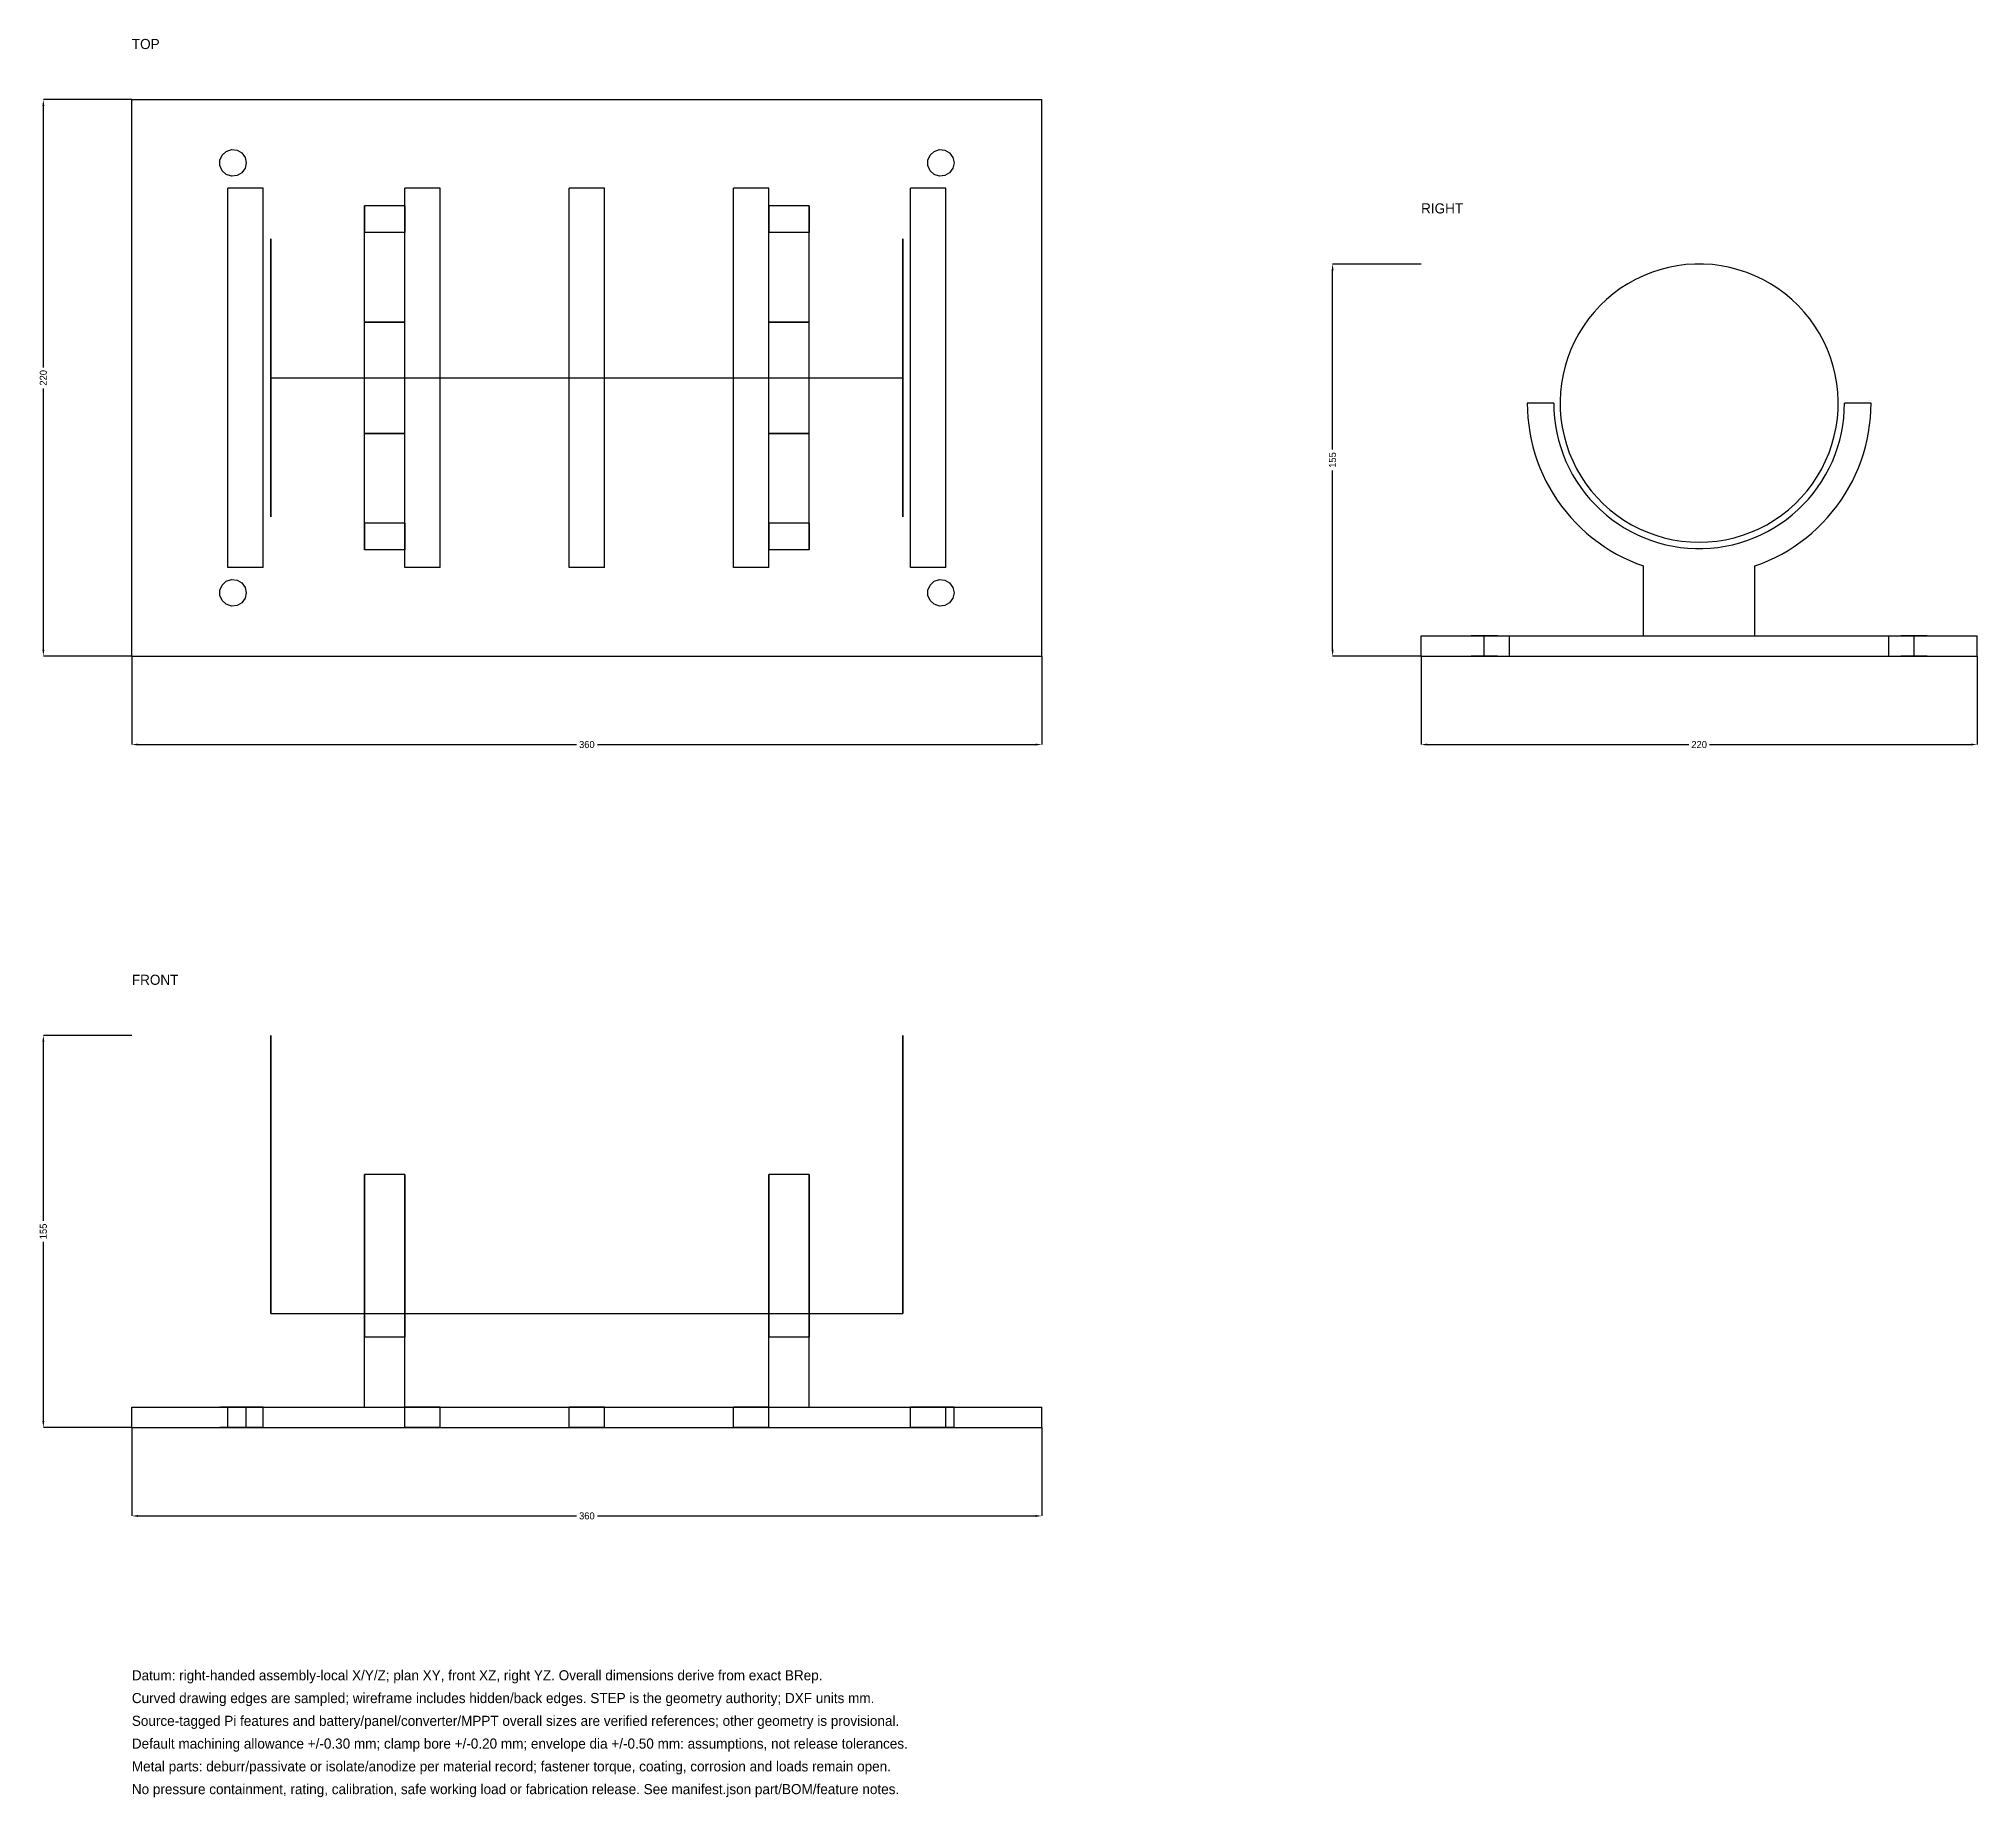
# Model space of a CAD drawing. Header units: millimetres. Extents: x -37 to 730, y -451 to 244.
import ezdxf

# ---------------------------------------------------------------- set-up
doc = ezdxf.new("R2010")
doc.units = ezdxf.units.MM
for name, color, linetype in [('DIMENSIONS', 7, 'Continuous'), ('FRONT', 7, 'Continuous'), ('NOTES', 7, 'Continuous'), ('RIGHT', 7, 'Continuous'), ('TOP', 7, 'Continuous')]:
    doc.layers.add(name, color=color, linetype=linetype)
doc.dimstyles.get("Standard").update_dxf_attribs({"dimtxt": 2.5, "dimasz": 2.5, "dimexe": 1.25, "dimexo": 0.625, "dimtad": 1, "dimcen": 2.5, "dimazin": 3, "dimtfac": 1, "dimtmove": 0, "dimatfit": 3})

msp = doc.modelspace()

# ---------------------------------------------------------------- texts
at = {"layer": 'NOTES'}
for s, p in [('TOP', (0, 240)), ('RIGHT', (510, 175)), ('FRONT', (0, -130)), ('Datum: right-handed assembly-local X/Y/Z; plan XY, front XZ, right YZ. Overall dimensions derive from exact BRep.', (0, -405)), ('Curved drawing edges are sampled; wireframe includes hidden/back edges. STEP is the geometry authority; DXF units mm.', (0, -414)), ('Source-tagged Pi features and battery/panel/converter/MPPT overall sizes are verified references; other geometry is provisional.', (0, -423)), ('Default machining allowance +/-0.30 mm; clamp bore +/-0.20 mm; envelope dia +/-0.50 mm: assumptions, not release tolerances.', (0, -432)), ('Metal parts: deburr/passivate or isolate/anodize per material record; fastener torque, coating, corrosion and loads remain open.', (0, -441)), ('No pressure containment, rating, calibration, safe working load or fabrication release. See manifest.json part/BOM/feature notes.', (0, -450))]:
    msp.add_text(s, height=4, dxfattribs=at).set_placement(p)

# ---------------------------------------------------------------- blocks, each defined once
blk = doc.blocks.new('_CLOSEDFILLED')
at = {"color": 0, "linetype": 'BYBLOCK'}
blk.add_solid([(-1, 0.16), (0, 0), (-1, -0.16)], dxfattribs=at)
blk = doc.blocks.new('*D1')
at = {"color": 7}
for p, q in [((0, 0), (0, -35)), ((360, 0), (360, -35)), ((2.5, -35), (175.85, -35)), ((184.15, -35), (357.5, -35))]:
    blk.add_line(p, q, dxfattribs=at)
at = {"layer": 'Defpoints'}
for p in [(0, 0), (360, 0), (0, -35)]:
    blk.add_point(p, dxfattribs=at)
at = {"layer": 'DIMENSIONS', "color": 7, "xscale": 2.5, "yscale": 2.5, "rotation": 180}
blk.add_blockref('_CLOSEDFILLED', (0, -35), dxfattribs=at)
at = {"layer": 'DIMENSIONS', "color": 7, "xscale": 2.5, "yscale": 2.5}
blk.add_blockref('_CLOSEDFILLED', (360, -35), dxfattribs=at)
at = {"layer": 'DIMENSIONS', "color": 7, "insert": (180, -35), "char_height": 2.769, "attachment_point": 5}
blk.add_mtext('360', dxfattribs=at)
blk = doc.blocks.new('*D2')
at = {"color": 7}
for p, q in [((0, 220), (-35, 220)), ((-35, 114.15), (-35, 217.5)), ((-35, 2.5), (-35, 105.85)), ((0, 0), (-35, 0))]:
    blk.add_line(p, q, dxfattribs=at)
at = {"layer": 'Defpoints'}
for p in [(0, 220), (-35, 0), (0, 0)]:
    blk.add_point(p, dxfattribs=at)
at = {"layer": 'DIMENSIONS', "color": 7, "xscale": 2.5, "yscale": 2.5}
for p, rotation in [((-35, 220), 90), ((-35, 0), 270)]:
    blk.add_blockref('_CLOSEDFILLED', p, dxfattribs=dict(at, rotation=rotation))
at = {"layer": 'DIMENSIONS', "color": 7, "insert": (-35, 110), "char_height": 2.769, "attachment_point": 5, "rotation": 90}
blk.add_mtext('220', dxfattribs=at)
blk = doc.blocks.new('*D3')
at = {"color": 7}
for p, q in [((0, -305), (0, -340)), ((360, -305), (360, -340)), ((2.5, -340), (175.85, -340)), ((184.15, -340), (357.5, -340))]:
    blk.add_line(p, q, dxfattribs=at)
at = {"layer": 'Defpoints'}
for p in [(0, -305), (360, -305), (0, -340)]:
    blk.add_point(p, dxfattribs=at)
at = {"layer": 'DIMENSIONS', "color": 7, "xscale": 2.5, "yscale": 2.5, "rotation": 180}
blk.add_blockref('_CLOSEDFILLED', (0, -340), dxfattribs=at)
at = {"layer": 'DIMENSIONS', "color": 7, "xscale": 2.5, "yscale": 2.5}
blk.add_blockref('_CLOSEDFILLED', (360, -340), dxfattribs=at)
at = {"layer": 'DIMENSIONS', "color": 7, "insert": (180, -340), "char_height": 2.769, "attachment_point": 5}
blk.add_mtext('360', dxfattribs=at)
blk = doc.blocks.new('*D4')
at = {"color": 7}
for p, q in [((0, -150), (-35, -150)), ((-35, -223.35), (-35, -152.5)), ((-35, -302.5), (-35, -231.65)), ((0, -305), (-35, -305))]:
    blk.add_line(p, q, dxfattribs=at)
at = {"layer": 'Defpoints'}
for p in [(0, -150), (-35, -305), (0, -305)]:
    blk.add_point(p, dxfattribs=at)
at = {"layer": 'DIMENSIONS', "color": 7, "xscale": 2.5, "yscale": 2.5}
for p, rotation in [((-35, -150), 90), ((-35, -305), 270)]:
    blk.add_blockref('_CLOSEDFILLED', p, dxfattribs=dict(at, rotation=rotation))
at = {"layer": 'DIMENSIONS', "color": 7, "insert": (-35, -227.5), "char_height": 2.769, "attachment_point": 5, "rotation": 90}
blk.add_mtext('155', dxfattribs=at)
blk = doc.blocks.new('*D5')
at = {"color": 7}
for p, q in [((510, 0), (510, -35)), ((730, 0), (730, -35)), ((512.5, -35), (615.85, -35)), ((624.15, -35), (727.5, -35))]:
    blk.add_line(p, q, dxfattribs=at)
at = {"layer": 'Defpoints'}
for p in [(510, 0), (730, 0), (510, -35)]:
    blk.add_point(p, dxfattribs=at)
at = {"layer": 'DIMENSIONS', "color": 7, "xscale": 2.5, "yscale": 2.5, "rotation": 180}
blk.add_blockref('_CLOSEDFILLED', (510, -35), dxfattribs=at)
at = {"layer": 'DIMENSIONS', "color": 7, "xscale": 2.5, "yscale": 2.5}
blk.add_blockref('_CLOSEDFILLED', (730, -35), dxfattribs=at)
at = {"layer": 'DIMENSIONS', "color": 7, "insert": (620, -35), "char_height": 2.769, "attachment_point": 5}
blk.add_mtext('220', dxfattribs=at)
blk = doc.blocks.new('*D6')
at = {"color": 7}
for p, q in [((510, 155), (475, 155)), ((475, 81.65), (475, 152.5)), ((475, 2.5), (475, 73.35)), ((510, 0), (475, 0))]:
    blk.add_line(p, q, dxfattribs=at)
at = {"layer": 'Defpoints'}
for p in [(510, 155), (475, 0), (510, 0)]:
    blk.add_point(p, dxfattribs=at)
at = {"layer": 'DIMENSIONS', "color": 7, "xscale": 2.5, "yscale": 2.5}
for p, rotation in [((475, 155), 90), ((475, 0), 270)]:
    blk.add_blockref('_CLOSEDFILLED', p, dxfattribs=dict(at, rotation=rotation))
at = {"layer": 'DIMENSIONS', "color": 7, "insert": (475, 77.5), "char_height": 2.769, "attachment_point": 5, "rotation": 90}
blk.add_mtext('155', dxfattribs=at)

# ---------------------------------------------------------------- dimensions: what is measured, and where the dimension line sits
at = {"layer": 'DIMENSIONS'}
for base, p1, p2, picture, middle in [((-35, 0), (0, 0), (0, 220), '*D2', (-35, 110)), ((475, 0), (510, 0), (510, 155), '*D6', (475, 77.5)), ((-35, -305), (0, -305), (0, -150), '*D4', (-35, -227.5))]:
    dim = msp.add_linear_dim(base=base, p1=p1, p2=p2, angle=90, dimstyle='Standard', override={"dimtxt": 2.769231, "dimasz": 2.5, "dimdec": 2, "dimclrd": 7, "dimclre": 7, "dimclrt": 7}, dxfattribs=at)
    dim.commit()
    dim.dimension.update_dxf_attribs({"geometry": picture, "text_midpoint": middle})
for base, p1, p2, picture, middle in [((0, -35), (0, 0), (360, 0), '*D1', (180, -35)), ((510, -35), (510, 0), (730, 0), '*D5', (620, -35)), ((0, -340), (0, -305), (360, -305), '*D3', (180, -340))]:
    dim = msp.add_linear_dim(base=base, p1=p1, p2=p2, dimstyle='Standard', override={"dimtxt": 2.769231, "dimasz": 2.5, "dimdec": 2, "dimclrd": 7, "dimclre": 7, "dimclrt": 7}, dxfattribs=at)
    dim.commit()
    dim.dimension.update_dxf_attribs({"geometry": picture, "text_midpoint": middle})

# ---------------------------------------------------------------- linework, layer by layer
at = {"layer": 'FRONT'}
for points in [[(55, -260), (55, -259.889), (55, -259.558), (55, -259.006), (55, -258.237), (55, -257.254), (55, -256.06), (55, -254.661), (55, -253.062), (55, -251.269), (55, -249.29), (55, -247.132), (55, -244.805), (55, -242.318), (55, -239.68), (55, -236.903), (55, -233.997), (55, -230.975), (55, -227.848), (55, -224.629), (55, -221.331), (55, -217.967), (55, -214.551), (55, -211.096), (55, -207.617), (55, -204.127), (55, -200.641), (55, -197.173), (55, -193.736), (55, -190.344), (55, -187.011), (55, -183.751), (55, -180.576), (55, -177.5), (55, -174.534), (55, -171.691), (55, -168.983), (55, -166.419), (55, -164.01), (55, -161.767), (55, -159.698), (55, -157.811), (55, -156.114), (55, -154.614), (55, -153.317), (55, -152.228), (55, -151.351), (55, -150.691), (55, -150.249), (55, -150.028), (55, -150.028), (55, -150.249), (55, -150.691), (55, -151.351), (55, -152.228), (55, -153.317), (55, -154.614), (55, -156.114), (55, -157.811), (55, -159.698), (55, -161.767), (55, -164.01), (55, -166.419), (55, -168.983), (55, -171.691), (55, -174.534), (55, -177.5), (55, -180.576), (55, -183.751), (55, -187.011), (55, -190.344), (55, -193.736), (55, -197.173), (55, -200.641), (55, -204.127), (55, -207.617), (55, -211.096), (55, -214.551), (55, -217.967), (55, -221.331), (55, -224.629), (55, -227.848), (55, -230.975), (55, -233.997), (55, -236.903), (55, -239.68), (55, -242.318), (55, -244.805), (55, -247.132), (55, -249.29), (55, -251.269), (55, -253.062), (55, -254.661), (55, -256.06), (55, -257.254), (55, -258.237), (55, -259.006), (55, -259.558), (55, -259.889), (55, -260)], [(305, -260), (305, -259.889), (305, -259.558), (305, -259.006), (305, -258.237), (305, -257.254), (305, -256.06), (305, -254.661), (305, -253.062), (305, -251.269), (305, -249.29), (305, -247.132), (305, -244.805), (305, -242.318), (305, -239.68), (305, -236.903), (305, -233.997), (305, -230.975), (305, -227.848), (305, -224.629), (305, -221.331), (305, -217.967), (305, -214.551), (305, -211.096), (305, -207.617), (305, -204.127), (305, -200.641), (305, -197.173), (305, -193.736), (305, -190.344), (305, -187.011), (305, -183.751), (305, -180.576), (305, -177.5), (305, -174.534), (305, -171.691), (305, -168.983), (305, -166.419), (305, -164.01), (305, -161.767), (305, -159.698), (305, -157.811), (305, -156.114), (305, -154.614), (305, -153.317), (305, -152.228), (305, -151.351), (305, -150.691), (305, -150.249), (305, -150.028), (305, -150.028), (305, -150.249), (305, -150.691), (305, -151.351), (305, -152.228), (305, -153.317), (305, -154.614), (305, -156.114), (305, -157.811), (305, -159.698), (305, -161.767), (305, -164.01), (305, -166.419), (305, -168.983), (305, -171.691), (305, -174.534), (305, -177.5), (305, -180.576), (305, -183.751), (305, -187.011), (305, -190.344), (305, -193.736), (305, -197.173), (305, -200.641), (305, -204.127), (305, -207.617), (305, -211.096), (305, -214.551), (305, -217.967), (305, -221.331), (305, -224.629), (305, -227.848), (305, -230.975), (305, -233.997), (305, -236.903), (305, -239.68), (305, -242.318), (305, -244.805), (305, -247.132), (305, -249.29), (305, -251.269), (305, -253.062), (305, -254.661), (305, -256.06), (305, -257.254), (305, -258.237), (305, -259.006), (305, -259.558), (305, -259.889), (305, -260)], [(92, -269.343), (92, -268.342), (92, -267.226), (92, -265.996), (92, -264.654), (92, -263.202), (92, -261.644), (92, -259.982), (92, -258.22), (92, -256.36), (92, -254.406), (92, -252.361), (92, -250.23), (92, -248.015), (92, -245.722), (92, -243.355), (92, -240.917), (92, -238.413), (92, -235.848), (92, -233.227), (92, -230.553), (92, -227.833), (92, -225.072), (92, -222.273), (92, -219.443), (92, -216.586), (92, -213.708), (92, -210.814), (92, -207.91), (92, -205)], [(92, -205), (92, -207.96), (92, -210.912), (92, -213.849), (92, -216.762), (92, -219.644), (92, -222.487), (92, -225.283), (92, -228.026), (92, -230.708), (92, -233.322), (92, -235.86), (92, -238.317), (92, -240.685), (92, -242.959), (92, -245.132), (92, -247.198), (92, -249.153), (92, -250.991), (92, -252.706), (92, -254.296), (92, -255.754), (92, -257.078), (92, -258.264), (92, -259.308), (92, -260.209), (92, -260.963), (92, -261.568), (92, -262.024), (92, -262.329), (92, -262.481), (92, -262.481), (92, -262.329), (92, -262.024), (92, -261.568), (92, -260.963), (92, -260.209), (92, -259.308), (92, -258.264), (92, -257.078), (92, -255.754), (92, -254.296), (92, -252.706), (92, -250.991), (92, -249.153), (92, -247.198), (92, -245.132), (92, -242.959), (92, -240.685), (92, -238.317), (92, -235.86), (92, -233.322), (92, -230.708), (92, -228.026), (92, -225.283), (92, -222.487), (92, -219.644), (92, -216.762), (92, -213.849), (92, -210.912), (92, -207.96), (92, -205)], [(92, -205), (92, -207.91), (92, -210.814), (92, -213.708), (92, -216.586), (92, -219.443), (92, -222.273), (92, -225.072), (92, -227.833), (92, -230.553), (92, -233.227), (92, -235.848), (92, -238.413), (92, -240.917), (92, -243.355), (92, -245.722), (92, -248.015), (92, -250.23), (92, -252.361), (92, -254.406), (92, -256.36), (92, -258.22), (92, -259.982), (92, -261.644), (92, -263.202), (92, -264.654), (92, -265.996), (92, -267.226), (92, -268.342), (92, -269.343)], [(108, -205), (92, -205)], [(108, -205), (92, -205)], [(108, -205), (92, -205)], [(108, -205), (92, -205)], [(108, -205), (108, -207.91), (108, -210.814), (108, -213.708), (108, -216.586), (108, -219.443), (108, -222.273), (108, -225.072), (108, -227.833), (108, -230.553), (108, -233.227), (108, -235.848), (108, -238.413), (108, -240.917), (108, -243.355), (108, -245.722), (108, -248.015), (108, -250.23), (108, -252.361), (108, -254.406), (108, -256.36), (108, -258.22), (108, -259.982), (108, -261.644), (108, -263.202), (108, -264.654), (108, -265.996), (108, -267.226), (108, -268.342), (108, -269.343)], [(108, -205), (108, -207.96), (108, -210.912), (108, -213.849), (108, -216.762), (108, -219.644), (108, -222.487), (108, -225.283), (108, -228.026), (108, -230.708), (108, -233.322), (108, -235.86), (108, -238.317), (108, -240.685), (108, -242.959), (108, -245.132), (108, -247.198), (108, -249.153), (108, -250.991), (108, -252.706), (108, -254.296), (108, -255.754), (108, -257.078), (108, -258.264), (108, -259.308), (108, -260.209), (108, -260.963), (108, -261.568), (108, -262.024), (108, -262.329), (108, -262.481), (108, -262.481), (108, -262.329), (108, -262.024), (108, -261.568), (108, -260.963), (108, -260.209), (108, -259.308), (108, -258.264), (108, -257.078), (108, -255.754), (108, -254.296), (108, -252.706), (108, -250.991), (108, -249.153), (108, -247.198), (108, -245.132), (108, -242.959), (108, -240.685), (108, -238.317), (108, -235.86), (108, -233.322), (108, -230.708), (108, -228.026), (108, -225.283), (108, -222.487), (108, -219.644), (108, -216.762), (108, -213.849), (108, -210.912), (108, -207.96), (108, -205)], [(108, -269.343), (108, -268.342), (108, -267.226), (108, -265.996), (108, -264.654), (108, -263.202), (108, -261.644), (108, -259.982), (108, -258.22), (108, -256.36), (108, -254.406), (108, -252.361), (108, -250.23), (108, -248.015), (108, -245.722), (108, -243.355), (108, -240.917), (108, -238.413), (108, -235.848), (108, -233.227), (108, -230.553), (108, -227.833), (108, -225.072), (108, -222.273), (108, -219.443), (108, -216.586), (108, -213.708), (108, -210.814), (108, -207.91), (108, -205)], [(252, -269.343), (252, -268.342), (252, -267.226), (252, -265.996), (252, -264.654), (252, -263.202), (252, -261.644), (252, -259.982), (252, -258.22), (252, -256.36), (252, -254.406), (252, -252.361), (252, -250.23), (252, -248.015), (252, -245.722), (252, -243.355), (252, -240.917), (252, -238.413), (252, -235.848), (252, -233.227), (252, -230.553), (252, -227.833), (252, -225.072), (252, -222.273), (252, -219.443), (252, -216.586), (252, -213.708), (252, -210.814), (252, -207.91), (252, -205)], [(252, -205), (252, -207.96), (252, -210.912), (252, -213.849), (252, -216.762), (252, -219.644), (252, -222.487), (252, -225.283), (252, -228.026), (252, -230.708), (252, -233.322), (252, -235.86), (252, -238.317), (252, -240.685), (252, -242.959), (252, -245.132), (252, -247.198), (252, -249.153), (252, -250.991), (252, -252.706), (252, -254.296), (252, -255.754), (252, -257.078), (252, -258.264), (252, -259.308), (252, -260.209), (252, -260.963), (252, -261.568), (252, -262.024), (252, -262.329), (252, -262.481), (252, -262.481), (252, -262.329), (252, -262.024), (252, -261.568), (252, -260.963), (252, -260.209), (252, -259.308), (252, -258.264), (252, -257.078), (252, -255.754), (252, -254.296), (252, -252.706), (252, -250.991), (252, -249.153), (252, -247.198), (252, -245.132), (252, -242.959), (252, -240.685), (252, -238.317), (252, -235.86), (252, -233.322), (252, -230.708), (252, -228.026), (252, -225.283), (252, -222.487), (252, -219.644), (252, -216.762), (252, -213.849), (252, -210.912), (252, -207.96), (252, -205)], [(252, -205), (252, -207.91), (252, -210.814), (252, -213.708), (252, -216.586), (252, -219.443), (252, -222.273), (252, -225.072), (252, -227.833), (252, -230.553), (252, -233.227), (252, -235.848), (252, -238.413), (252, -240.917), (252, -243.355), (252, -245.722), (252, -248.015), (252, -250.23), (252, -252.361), (252, -254.406), (252, -256.36), (252, -258.22), (252, -259.982), (252, -261.644), (252, -263.202), (252, -264.654), (252, -265.996), (252, -267.226), (252, -268.342), (252, -269.343)], [(268, -205), (252, -205)], [(268, -205), (252, -205)], [(268, -205), (252, -205)], [(268, -205), (252, -205)], [(268, -205), (268, -207.91), (268, -210.814), (268, -213.708), (268, -216.586), (268, -219.443), (268, -222.273), (268, -225.072), (268, -227.833), (268, -230.553), (268, -233.227), (268, -235.848), (268, -238.413), (268, -240.917), (268, -243.355), (268, -245.722), (268, -248.015), (268, -250.23), (268, -252.361), (268, -254.406), (268, -256.36), (268, -258.22), (268, -259.982), (268, -261.644), (268, -263.202), (268, -264.654), (268, -265.996), (268, -267.226), (268, -268.342), (268, -269.343)], [(268, -205), (268, -207.96), (268, -210.912), (268, -213.849), (268, -216.762), (268, -219.644), (268, -222.487), (268, -225.283), (268, -228.026), (268, -230.708), (268, -233.322), (268, -235.86), (268, -238.317), (268, -240.685), (268, -242.959), (268, -245.132), (268, -247.198), (268, -249.153), (268, -250.991), (268, -252.706), (268, -254.296), (268, -255.754), (268, -257.078), (268, -258.264), (268, -259.308), (268, -260.209), (268, -260.963), (268, -261.568), (268, -262.024), (268, -262.329), (268, -262.481), (268, -262.481), (268, -262.329), (268, -262.024), (268, -261.568), (268, -260.963), (268, -260.209), (268, -259.308), (268, -258.264), (268, -257.078), (268, -255.754), (268, -254.296), (268, -252.706), (268, -250.991), (268, -249.153), (268, -247.198), (268, -245.132), (268, -242.959), (268, -240.685), (268, -238.317), (268, -235.86), (268, -233.322), (268, -230.708), (268, -228.026), (268, -225.283), (268, -222.487), (268, -219.644), (268, -216.762), (268, -213.849), (268, -210.912), (268, -207.96), (268, -205)], [(268, -269.343), (268, -268.342), (268, -267.226), (268, -265.996), (268, -264.654), (268, -263.202), (268, -261.644), (268, -259.982), (268, -258.22), (268, -256.36), (268, -254.406), (268, -252.361), (268, -250.23), (268, -248.015), (268, -245.722), (268, -243.355), (268, -240.917), (268, -238.413), (268, -235.848), (268, -233.227), (268, -230.553), (268, -227.833), (268, -225.072), (268, -222.273), (268, -219.443), (268, -216.586), (268, -213.708), (268, -210.814), (268, -207.91), (268, -205)], [(55, -260), (305, -260)], [(92, -297), (92, -269.343)], [(92, -297), (92, -269.343)], [(108, -269.343), (92, -269.343)], [(108, -269.343), (92, -269.343)], [(108, -297), (108, -269.343)], [(108, -297), (108, -269.343)], [(252, -297), (252, -269.343)], [(252, -297), (252, -269.343)], [(268, -269.343), (252, -269.343)], [(268, -269.343), (252, -269.343)], [(268, -297), (268, -269.343)], [(268, -297), (268, -269.343)], [(0, -305), (0, -297)], [(0, -305), (0, -297)], [(0, -297), (360, -297)], [(0, -297), (360, -297)], [(45.25, -297), (44.796, -297), (43.513, -297), (41.622, -297), (39.451, -297), (37.375, -297), (35.753, -297), (34.865, -297), (34.865, -297), (35.753, -297), (37.375, -297), (39.451, -297), (41.622, -297), (43.513, -297), (44.796, -297), (45.25, -297)], [(45.25, -297), (44.796, -297), (43.513, -297), (41.622, -297), (39.451, -297), (37.375, -297), (35.753, -297), (34.865, -297), (34.865, -297), (35.753, -297), (37.375, -297), (39.451, -297), (41.622, -297), (43.513, -297), (44.796, -297), (45.25, -297)], [(52, -297), (38, -297)], [(52, -297), (38, -297)], [(38, -305), (38, -297)], [(38, -305), (38, -297)], [(45.25, -305), (45.25, -297)], [(45.25, -305), (45.25, -297)], [(52, -305), (52, -297)], [(52, -305), (52, -297)], [(92, -297), (108, -297)], [(92, -297), (108, -297)], [(122, -297), (108, -297)], [(122, -297), (108, -297)], [(108, -305), (108, -297)], [(108, -305), (108, -297)], [(122, -305), (122, -297)], [(122, -305), (122, -297)], [(187, -297), (173, -297)], [(187, -297), (173, -297)], [(173, -305), (173, -297)], [(173, -305), (173, -297)], [(187, -305), (187, -297)], [(187, -305), (187, -297)], [(252, -297), (238, -297)], [(252, -297), (238, -297)], [(238, -305), (238, -297)], [(238, -305), (238, -297)], [(252, -305), (252, -297)], [(252, -305), (252, -297)], [(252, -297), (268, -297)], [(252, -297), (268, -297)], [(322, -297), (308, -297)], [(322, -297), (308, -297)], [(308, -305), (308, -297)], [(308, -305), (308, -297)], [(325.25, -297), (324.796, -297), (323.513, -297), (321.622, -297), (319.451, -297), (317.375, -297), (315.753, -297), (314.865, -297), (314.865, -297), (315.753, -297), (317.375, -297), (319.451, -297), (321.622, -297), (323.513, -297), (324.796, -297), (325.25, -297)], [(325.25, -297), (324.796, -297), (323.513, -297), (321.622, -297), (319.451, -297), (317.375, -297), (315.753, -297), (314.865, -297), (314.865, -297), (315.753, -297), (317.375, -297), (319.451, -297), (321.622, -297), (323.513, -297), (324.796, -297), (325.25, -297)], [(322, -305), (322, -297)], [(322, -305), (322, -297)], [(325.25, -305), (325.25, -297)], [(325.25, -305), (325.25, -297)], [(360, -305), (360, -297)], [(360, -305), (360, -297)], [(0, -305), (360, -305)], [(0, -305), (360, -305)], [(45.25, -305), (44.796, -305), (43.513, -305), (41.622, -305), (39.451, -305), (37.375, -305), (35.753, -305), (34.865, -305), (34.865, -305), (35.753, -305), (37.375, -305), (39.451, -305), (41.622, -305), (43.513, -305), (44.796, -305), (45.25, -305)], [(45.25, -305), (44.796, -305), (43.513, -305), (41.622, -305), (39.451, -305), (37.375, -305), (35.753, -305), (34.865, -305), (34.865, -305), (35.753, -305), (37.375, -305), (39.451, -305), (41.622, -305), (43.513, -305), (44.796, -305), (45.25, -305)], [(52, -305), (38, -305)], [(52, -305), (38, -305)], [(122, -305), (108, -305)], [(122, -305), (108, -305)], [(187, -305), (173, -305)], [(187, -305), (173, -305)], [(252, -305), (238, -305)], [(252, -305), (238, -305)], [(322, -305), (308, -305)], [(322, -305), (308, -305)], [(325.25, -305), (324.796, -305), (323.513, -305), (321.622, -305), (319.451, -305), (317.375, -305), (315.753, -305), (314.865, -305), (314.865, -305), (315.753, -305), (317.375, -305), (319.451, -305), (321.622, -305), (323.513, -305), (324.796, -305), (325.25, -305)], [(325.25, -305), (324.796, -305), (323.513, -305), (321.622, -305), (319.451, -305), (317.375, -305), (315.753, -305), (314.865, -305), (314.865, -305), (315.753, -305), (317.375, -305), (319.451, -305), (321.622, -305), (323.513, -305), (324.796, -305), (325.25, -305)]]:
    msp.add_lwpolyline(points, dxfattribs=at)
at = {"layer": 'RIGHT'}
for points in [[(620, 45), (623.488, 45.111), (626.963, 45.442), (630.409, 45.994), (633.813, 46.763), (637.162, 47.746), (640.441, 48.94), (643.639, 50.339), (646.741, 51.938), (649.735, 53.731), (652.61, 55.71), (655.353, 57.868), (657.954, 60.195), (660.403, 62.682), (662.688, 65.32), (664.802, 68.097), (666.735, 71.003), (668.48, 74.025), (670.03, 77.152), (671.378, 80.371), (672.52, 83.669), (673.45, 87.033), (674.164, 90.449), (674.661, 93.904), (674.938, 97.383), (674.993, 100.873), (674.827, 104.359), (674.44, 107.827), (673.834, 111.264), (673.011, 114.656), (671.975, 117.989), (670.729, 121.249), (669.28, 124.424), (667.631, 127.5), (665.791, 130.466), (663.767, 133.309), (661.566, 136.017), (659.198, 138.581), (656.672, 140.99), (653.999, 143.233), (651.188, 145.302), (648.252, 147.189), (645.202, 148.886), (642.051, 150.386), (638.811, 151.683), (635.495, 152.772), (632.117, 153.649), (628.69, 154.309), (625.228, 154.751), (621.745, 154.972), (618.255, 154.972), (614.772, 154.751), (611.31, 154.309), (607.883, 153.649), (604.505, 152.772), (601.189, 151.683), (597.949, 150.386), (594.798, 148.886), (591.748, 147.189), (588.812, 145.302), (586.001, 143.233), (583.328, 140.99), (580.802, 138.581), (578.434, 136.017), (576.233, 133.309), (574.209, 130.466), (572.369, 127.5), (570.72, 124.424), (569.271, 121.249), (568.025, 117.989), (566.989, 114.656), (566.166, 111.264), (565.56, 107.827), (565.173, 104.359), (565.007, 100.873), (565.062, 97.383), (565.339, 93.904), (565.836, 90.449), (566.55, 87.033), (567.48, 83.669), (568.622, 80.371), (569.97, 77.152), (571.52, 74.025), (573.265, 71.003), (575.198, 68.097), (577.312, 65.32), (579.597, 62.682), (582.046, 60.195), (584.647, 57.868), (587.39, 55.71), (590.265, 53.731), (593.259, 51.938), (596.361, 50.339), (599.559, 48.94), (602.838, 47.746), (606.187, 46.763), (609.591, 45.994), (613.037, 45.442), (616.512, 45.111), (620, 45)], [(620, 45), (623.488, 45.111), (626.963, 45.442), (630.409, 45.994), (633.813, 46.763), (637.162, 47.746), (640.441, 48.94), (643.639, 50.339), (646.741, 51.938), (649.735, 53.731), (652.61, 55.71), (655.353, 57.868), (657.954, 60.195), (660.403, 62.682), (662.688, 65.32), (664.802, 68.097), (666.735, 71.003), (668.48, 74.025), (670.03, 77.152), (671.378, 80.371), (672.52, 83.669), (673.45, 87.033), (674.164, 90.449), (674.661, 93.904), (674.938, 97.383), (674.993, 100.873), (674.827, 104.359), (674.44, 107.827), (673.834, 111.264), (673.011, 114.656), (671.975, 117.989), (670.729, 121.249), (669.28, 124.424), (667.631, 127.5), (665.791, 130.466), (663.767, 133.309), (661.566, 136.017), (659.198, 138.581), (656.672, 140.99), (653.999, 143.233), (651.188, 145.302), (648.252, 147.189), (645.202, 148.886), (642.051, 150.386), (638.811, 151.683), (635.495, 152.772), (632.117, 153.649), (628.69, 154.309), (625.228, 154.751), (621.745, 154.972), (618.255, 154.972), (614.772, 154.751), (611.31, 154.309), (607.883, 153.649), (604.505, 152.772), (601.189, 151.683), (597.949, 150.386), (594.798, 148.886), (591.748, 147.189), (588.812, 145.302), (586.001, 143.233), (583.328, 140.99), (580.802, 138.581), (578.434, 136.017), (576.233, 133.309), (574.209, 130.466), (572.369, 127.5), (570.72, 124.424), (569.271, 121.249), (568.025, 117.989), (566.989, 114.656), (566.166, 111.264), (565.56, 107.827), (565.173, 104.359), (565.007, 100.873), (565.062, 97.383), (565.339, 93.904), (565.836, 90.449), (566.55, 87.033), (567.48, 83.669), (568.622, 80.371), (569.97, 77.152), (571.52, 74.025), (573.265, 71.003), (575.198, 68.097), (577.312, 65.32), (579.597, 62.682), (582.046, 60.195), (584.647, 57.868), (587.39, 55.71), (590.265, 53.731), (593.259, 51.938), (596.361, 50.339), (599.559, 48.94), (602.838, 47.746), (606.187, 46.763), (609.591, 45.994), (613.037, 45.442), (616.512, 45.111), (620, 45)], [(562.5, 100), (552, 100)], [(552, 100), (552.062, 97.09), (552.249, 94.186), (552.56, 91.292), (552.994, 88.414), (553.551, 85.557), (554.23, 82.727), (555.03, 79.928), (555.948, 77.167), (556.984, 74.447), (558.135, 71.773), (559.4, 69.152), (560.775, 66.587), (562.259, 64.083), (563.849, 61.645), (565.542, 59.278), (567.334, 56.985), (569.223, 54.77), (571.205, 52.639), (573.276, 50.594), (575.433, 48.64), (577.672, 46.78), (579.988, 45.018), (582.378, 43.356), (584.836, 41.798), (587.359, 40.346), (589.941, 39.004), (592.579, 37.774), (595.267, 36.658), (598, 35.657)], [(552, 100), (552.062, 97.09), (552.249, 94.186), (552.56, 91.292), (552.994, 88.414), (553.551, 85.557), (554.23, 82.727), (555.03, 79.928), (555.948, 77.167), (556.984, 74.447), (558.135, 71.773), (559.4, 69.152), (560.775, 66.587), (562.259, 64.083), (563.849, 61.645), (565.542, 59.278), (567.334, 56.985), (569.223, 54.77), (571.205, 52.639), (573.276, 50.594), (575.433, 48.64), (577.672, 46.78), (579.988, 45.018), (582.378, 43.356), (584.836, 41.798), (587.359, 40.346), (589.941, 39.004), (592.579, 37.774), (595.267, 36.658), (598, 35.657)], [(562.5, 100), (552, 100)], [(562.5, 100), (552, 100)], [(552, 100), (552.062, 97.09), (552.249, 94.186), (552.56, 91.292), (552.994, 88.414), (553.551, 85.557), (554.23, 82.727), (555.03, 79.928), (555.948, 77.167), (556.984, 74.447), (558.135, 71.773), (559.4, 69.152), (560.775, 66.587), (562.259, 64.083), (563.849, 61.645), (565.542, 59.278), (567.334, 56.985), (569.223, 54.77), (571.205, 52.639), (573.276, 50.594), (575.433, 48.64), (577.672, 46.78), (579.988, 45.018), (582.378, 43.356), (584.836, 41.798), (587.359, 40.346), (589.941, 39.004), (592.579, 37.774), (595.267, 36.658), (598, 35.657)], [(552, 100), (552.062, 97.09), (552.249, 94.186), (552.56, 91.292), (552.994, 88.414), (553.551, 85.557), (554.23, 82.727), (555.03, 79.928), (555.948, 77.167), (556.984, 74.447), (558.135, 71.773), (559.4, 69.152), (560.775, 66.587), (562.259, 64.083), (563.849, 61.645), (565.542, 59.278), (567.334, 56.985), (569.223, 54.77), (571.205, 52.639), (573.276, 50.594), (575.433, 48.64), (577.672, 46.78), (579.988, 45.018), (582.378, 43.356), (584.836, 41.798), (587.359, 40.346), (589.941, 39.004), (592.579, 37.774), (595.267, 36.658), (598, 35.657)], [(562.5, 100), (552, 100)], [(562.5, 100), (562.576, 97.04), (562.805, 94.088), (563.185, 91.151), (563.716, 88.238), (564.396, 85.356), (565.223, 82.513), (566.196, 79.717), (567.312, 76.974), (568.567, 74.292), (569.959, 71.678), (571.483, 69.14), (573.136, 66.683), (574.913, 64.315), (576.81, 62.041), (578.821, 59.868), (580.942, 57.802), (583.166, 55.847), (585.488, 54.009), (587.901, 52.294), (590.399, 50.704), (592.976, 49.246), (595.625, 47.922), (598.338, 46.736), (601.109, 45.692), (603.93, 44.791), (606.793, 44.037), (609.691, 43.432), (612.617, 42.976), (615.562, 42.671), (618.519, 42.519), (621.481, 42.519), (624.438, 42.671), (627.383, 42.976), (630.309, 43.432), (633.207, 44.037), (636.07, 44.791), (638.891, 45.692), (641.662, 46.736), (644.375, 47.922), (647.024, 49.246), (649.601, 50.704), (652.099, 52.294), (654.512, 54.009), (656.834, 55.847), (659.058, 57.802), (661.179, 59.868), (663.19, 62.041), (665.087, 64.315), (666.864, 66.683), (668.517, 69.14), (670.041, 71.678), (671.433, 74.292), (672.688, 76.974), (673.804, 79.717), (674.777, 82.513), (675.604, 85.356), (676.284, 88.238), (676.815, 91.151), (677.195, 94.088), (677.424, 97.04), (677.5, 100)], [(562.5, 100), (562.576, 97.04), (562.805, 94.088), (563.185, 91.151), (563.716, 88.238), (564.396, 85.356), (565.223, 82.513), (566.196, 79.717), (567.312, 76.974), (568.567, 74.292), (569.959, 71.678), (571.483, 69.14), (573.136, 66.683), (574.913, 64.315), (576.81, 62.041), (578.821, 59.868), (580.942, 57.802), (583.166, 55.847), (585.488, 54.009), (587.901, 52.294), (590.399, 50.704), (592.976, 49.246), (595.625, 47.922), (598.338, 46.736), (601.109, 45.692), (603.93, 44.791), (606.793, 44.037), (609.691, 43.432), (612.617, 42.976), (615.562, 42.671), (618.519, 42.519), (621.481, 42.519), (624.438, 42.671), (627.383, 42.976), (630.309, 43.432), (633.207, 44.037), (636.07, 44.791), (638.891, 45.692), (641.662, 46.736), (644.375, 47.922), (647.024, 49.246), (649.601, 50.704), (652.099, 52.294), (654.512, 54.009), (656.834, 55.847), (659.058, 57.802), (661.179, 59.868), (663.19, 62.041), (665.087, 64.315), (666.864, 66.683), (668.517, 69.14), (670.041, 71.678), (671.433, 74.292), (672.688, 76.974), (673.804, 79.717), (674.777, 82.513), (675.604, 85.356), (676.284, 88.238), (676.815, 91.151), (677.195, 94.088), (677.424, 97.04), (677.5, 100)], [(562.5, 100), (562.576, 97.04), (562.805, 94.088), (563.185, 91.151), (563.716, 88.238), (564.396, 85.356), (565.223, 82.513), (566.196, 79.717), (567.312, 76.974), (568.567, 74.292), (569.959, 71.678), (571.483, 69.14), (573.136, 66.683), (574.913, 64.315), (576.81, 62.041), (578.821, 59.868), (580.942, 57.802), (583.166, 55.847), (585.488, 54.009), (587.901, 52.294), (590.399, 50.704), (592.976, 49.246), (595.625, 47.922), (598.338, 46.736), (601.109, 45.692), (603.93, 44.791), (606.793, 44.037), (609.691, 43.432), (612.617, 42.976), (615.562, 42.671), (618.519, 42.519), (621.481, 42.519), (624.438, 42.671), (627.383, 42.976), (630.309, 43.432), (633.207, 44.037), (636.07, 44.791), (638.891, 45.692), (641.662, 46.736), (644.375, 47.922), (647.024, 49.246), (649.601, 50.704), (652.099, 52.294), (654.512, 54.009), (656.834, 55.847), (659.058, 57.802), (661.179, 59.868), (663.19, 62.041), (665.087, 64.315), (666.864, 66.683), (668.517, 69.14), (670.041, 71.678), (671.433, 74.292), (672.688, 76.974), (673.804, 79.717), (674.777, 82.513), (675.604, 85.356), (676.284, 88.238), (676.815, 91.151), (677.195, 94.088), (677.424, 97.04), (677.5, 100)], [(562.5, 100), (562.576, 97.04), (562.805, 94.088), (563.185, 91.151), (563.716, 88.238), (564.396, 85.356), (565.223, 82.513), (566.196, 79.717), (567.312, 76.974), (568.567, 74.292), (569.959, 71.678), (571.483, 69.14), (573.136, 66.683), (574.913, 64.315), (576.81, 62.041), (578.821, 59.868), (580.942, 57.802), (583.166, 55.847), (585.488, 54.009), (587.901, 52.294), (590.399, 50.704), (592.976, 49.246), (595.625, 47.922), (598.338, 46.736), (601.109, 45.692), (603.93, 44.791), (606.793, 44.037), (609.691, 43.432), (612.617, 42.976), (615.562, 42.671), (618.519, 42.519), (621.481, 42.519), (624.438, 42.671), (627.383, 42.976), (630.309, 43.432), (633.207, 44.037), (636.07, 44.791), (638.891, 45.692), (641.662, 46.736), (644.375, 47.922), (647.024, 49.246), (649.601, 50.704), (652.099, 52.294), (654.512, 54.009), (656.834, 55.847), (659.058, 57.802), (661.179, 59.868), (663.19, 62.041), (665.087, 64.315), (666.864, 66.683), (668.517, 69.14), (670.041, 71.678), (671.433, 74.292), (672.688, 76.974), (673.804, 79.717), (674.777, 82.513), (675.604, 85.356), (676.284, 88.238), (676.815, 91.151), (677.195, 94.088), (677.424, 97.04), (677.5, 100)], [(642, 35.657), (644.733, 36.658), (647.421, 37.774), (650.059, 39.004), (652.641, 40.346), (655.164, 41.798), (657.622, 43.356), (660.012, 45.018), (662.328, 46.78), (664.567, 48.64), (666.724, 50.594), (668.795, 52.639), (670.777, 54.77), (672.666, 56.985), (674.458, 59.278), (676.151, 61.645), (677.741, 64.083), (679.225, 66.587), (680.6, 69.152), (681.865, 71.773), (683.016, 74.447), (684.052, 77.167), (684.97, 79.928), (685.77, 82.727), (686.449, 85.557), (687.006, 88.414), (687.44, 91.292), (687.751, 94.186), (687.938, 97.09), (688, 100)], [(642, 35.657), (644.733, 36.658), (647.421, 37.774), (650.059, 39.004), (652.641, 40.346), (655.164, 41.798), (657.622, 43.356), (660.012, 45.018), (662.328, 46.78), (664.567, 48.64), (666.724, 50.594), (668.795, 52.639), (670.777, 54.77), (672.666, 56.985), (674.458, 59.278), (676.151, 61.645), (677.741, 64.083), (679.225, 66.587), (680.6, 69.152), (681.865, 71.773), (683.016, 74.447), (684.052, 77.167), (684.97, 79.928), (685.77, 82.727), (686.449, 85.557), (687.006, 88.414), (687.44, 91.292), (687.751, 94.186), (687.938, 97.09), (688, 100)], [(642, 35.657), (644.733, 36.658), (647.421, 37.774), (650.059, 39.004), (652.641, 40.346), (655.164, 41.798), (657.622, 43.356), (660.012, 45.018), (662.328, 46.78), (664.567, 48.64), (666.724, 50.594), (668.795, 52.639), (670.777, 54.77), (672.666, 56.985), (674.458, 59.278), (676.151, 61.645), (677.741, 64.083), (679.225, 66.587), (680.6, 69.152), (681.865, 71.773), (683.016, 74.447), (684.052, 77.167), (684.97, 79.928), (685.77, 82.727), (686.449, 85.557), (687.006, 88.414), (687.44, 91.292), (687.751, 94.186), (687.938, 97.09), (688, 100)], [(642, 35.657), (644.733, 36.658), (647.421, 37.774), (650.059, 39.004), (652.641, 40.346), (655.164, 41.798), (657.622, 43.356), (660.012, 45.018), (662.328, 46.78), (664.567, 48.64), (666.724, 50.594), (668.795, 52.639), (670.777, 54.77), (672.666, 56.985), (674.458, 59.278), (676.151, 61.645), (677.741, 64.083), (679.225, 66.587), (680.6, 69.152), (681.865, 71.773), (683.016, 74.447), (684.052, 77.167), (684.97, 79.928), (685.77, 82.727), (686.449, 85.557), (687.006, 88.414), (687.44, 91.292), (687.751, 94.186), (687.938, 97.09), (688, 100)], [(688, 100), (677.5, 100)], [(688, 100), (677.5, 100)], [(688, 100), (677.5, 100)], [(688, 100), (677.5, 100)], [(598, 8), (598, 35.657)], [(598, 8), (598, 35.657)], [(598, 8), (598, 35.657)], [(598, 8), (598, 35.657)], [(642, 8), (642, 35.657)], [(642, 8), (642, 35.657)], [(642, 8), (642, 35.657)], [(642, 8), (642, 35.657)], [(510, 0), (510, 8)], [(510, 8), (730, 8)], [(510, 0), (510, 8)], [(510, 8), (730, 8)], [(535, 8), (532.865, 8), (531.098, 8), (530.007, 8), (529.779, 8), (530.453, 8), (531.914, 8), (533.908, 8), (536.092, 8), (538.086, 8), (539.547, 8), (540.221, 8), (539.993, 8), (538.902, 8), (537.135, 8), (535, 8)], [(535, 8), (532.865, 8), (531.098, 8), (530.007, 8), (529.779, 8), (530.453, 8), (531.914, 8), (533.908, 8), (536.092, 8), (538.086, 8), (539.547, 8), (540.221, 8), (539.993, 8), (538.902, 8), (537.135, 8), (535, 8)], [(535, 0), (535, 8)], [(535, 0), (535, 8)], [(545, 8), (695, 8)], [(545, 8), (695, 8)], [(545, 8), (695, 8)], [(545, 8), (695, 8)], [(545, 8), (695, 8)], [(545, 8), (695, 8)], [(545, 8), (695, 8)], [(545, 8), (695, 8)], [(545, 8), (695, 8)], [(545, 8), (695, 8)], [(545, 0), (545, 8)], [(545, 0), (545, 8)], [(545, 0), (545, 8)], [(545, 0), (545, 8)], [(545, 0), (545, 8)], [(545, 0), (545, 8)], [(545, 0), (545, 8)], [(545, 0), (545, 8)], [(545, 0), (545, 8)], [(545, 0), (545, 8)], [(598, 8), (642, 8)], [(598, 8), (642, 8)], [(598, 8), (642, 8)], [(598, 8), (642, 8)], [(695, 0), (695, 8)], [(695, 0), (695, 8)], [(695, 0), (695, 8)], [(695, 0), (695, 8)], [(695, 0), (695, 8)], [(695, 0), (695, 8)], [(695, 0), (695, 8)], [(695, 0), (695, 8)], [(695, 0), (695, 8)], [(695, 0), (695, 8)], [(705, 8), (702.865, 8), (701.098, 8), (700.007, 8), (699.779, 8), (700.453, 8), (701.914, 8), (703.908, 8), (706.092, 8), (708.086, 8), (709.547, 8), (710.221, 8), (709.993, 8), (708.902, 8), (707.135, 8), (705, 8)], [(705, 8), (702.865, 8), (701.098, 8), (700.007, 8), (699.779, 8), (700.453, 8), (701.914, 8), (703.908, 8), (706.092, 8), (708.086, 8), (709.547, 8), (710.221, 8), (709.993, 8), (708.902, 8), (707.135, 8), (705, 8)], [(705, 0), (705, 8)], [(705, 0), (705, 8)], [(730, 0), (730, 8)], [(730, 0), (730, 8)], [(510, 0), (730, 0)], [(510, 0), (730, 0)], [(535, 0), (532.865, 0), (531.098, 0), (530.007, 0), (529.779, 0), (530.453, 0), (531.914, 0), (533.908, 0), (536.092, 0), (538.086, 0), (539.547, 0), (540.221, 0), (539.993, 0), (538.902, 0), (537.135, 0), (535, 0)], [(535, 0), (532.865, 0), (531.098, 0), (530.007, 0), (529.779, 0), (530.453, 0), (531.914, 0), (533.908, 0), (536.092, 0), (538.086, 0), (539.547, 0), (540.221, 0), (539.993, 0), (538.902, 0), (537.135, 0), (535, 0)], [(545, 0), (695, 0)], [(545, 0), (695, 0)], [(545, 0), (695, 0)], [(545, 0), (695, 0)], [(545, 0), (695, 0)], [(545, 0), (695, 0)], [(545, 0), (695, 0)], [(545, 0), (695, 0)], [(545, 0), (695, 0)], [(545, 0), (695, 0)], [(705, 0), (702.865, 0), (701.098, 0), (700.007, 0), (699.779, 0), (700.453, 0), (701.914, 0), (703.908, 0), (706.092, 0), (708.086, 0), (709.547, 0), (710.221, 0), (709.993, 0), (708.902, 0), (707.135, 0), (705, 0)], [(705, 0), (702.865, 0), (701.098, 0), (700.007, 0), (699.779, 0), (700.453, 0), (701.914, 0), (703.908, 0), (706.092, 0), (708.086, 0), (709.547, 0), (710.221, 0), (709.993, 0), (708.902, 0), (707.135, 0), (705, 0)]]:
    msp.add_lwpolyline(points, dxfattribs=at)
at = {"layer": 'TOP'}
for points in [[(0, 0), (0, 220)], [(0, 0), (0, 220)], [(0, 220), (360, 220)], [(0, 220), (360, 220)], [(360, 0), (360, 220)], [(360, 0), (360, 220)], [(45.25, 195), (44.796, 192.865), (43.513, 191.098), (41.622, 190.007), (39.451, 189.779), (37.375, 190.453), (35.753, 191.914), (34.865, 193.908), (34.865, 196.092), (35.753, 198.086), (37.375, 199.547), (39.451, 200.221), (41.622, 199.993), (43.513, 198.902), (44.796, 197.135), (45.25, 195)], [(45.25, 195), (44.796, 192.865), (43.513, 191.098), (41.622, 190.007), (39.451, 189.779), (37.375, 190.453), (35.753, 191.914), (34.865, 193.908), (34.865, 196.092), (35.753, 198.086), (37.375, 199.547), (39.451, 200.221), (41.622, 199.993), (43.513, 198.902), (44.796, 197.135), (45.25, 195)], [(325.25, 195), (324.796, 192.865), (323.513, 191.098), (321.622, 190.007), (319.451, 189.779), (317.375, 190.453), (315.753, 191.914), (314.865, 193.908), (314.865, 196.092), (315.753, 198.086), (317.375, 199.547), (319.451, 200.221), (321.622, 199.993), (323.513, 198.902), (324.796, 197.135), (325.25, 195)], [(325.25, 195), (324.796, 192.865), (323.513, 191.098), (321.622, 190.007), (319.451, 189.779), (317.375, 190.453), (315.753, 191.914), (314.865, 193.908), (314.865, 196.092), (315.753, 198.086), (317.375, 199.547), (319.451, 200.221), (321.622, 199.993), (323.513, 198.902), (324.796, 197.135), (325.25, 195)], [(38, 35), (38, 185)], [(52, 185), (38, 185)], [(38, 35), (38, 185)], [(52, 185), (38, 185)], [(52, 35), (52, 185)], [(52, 35), (52, 185)], [(108, 35), (108, 185)], [(122, 185), (108, 185)], [(108, 35), (108, 185)], [(122, 185), (108, 185)], [(122, 35), (122, 185)], [(122, 35), (122, 185)], [(173, 35), (173, 185)], [(187, 185), (173, 185)], [(173, 35), (173, 185)], [(187, 185), (173, 185)], [(187, 35), (187, 185)], [(187, 35), (187, 185)], [(238, 35), (238, 185)], [(252, 185), (238, 185)], [(238, 35), (238, 185)], [(252, 185), (238, 185)], [(252, 35), (252, 185)], [(252, 35), (252, 185)], [(322, 185), (308, 185)], [(308, 35), (308, 185)], [(322, 185), (308, 185)], [(308, 35), (308, 185)], [(322, 35), (322, 185)], [(322, 35), (322, 185)], [(92, 132), (92, 134.733), (92, 137.421), (92, 140.059), (92, 142.641), (92, 145.164), (92, 147.622), (92, 150.012), (92, 152.328), (92, 154.567), (92, 156.724), (92, 158.795), (92, 160.777), (92, 162.666), (92, 164.458), (92, 166.151), (92, 167.741), (92, 169.225), (92, 170.6), (92, 171.865), (92, 173.016), (92, 174.052), (92, 174.97), (92, 175.77), (92, 176.449), (92, 177.006), (92, 177.44), (92, 177.751), (92, 177.938), (92, 178)], [(92, 178), (92, 167.5)], [(108, 178), (92, 178)], [(108, 178), (108, 167.5)], [(108, 132), (108, 134.733), (108, 137.421), (108, 140.059), (108, 142.641), (108, 145.164), (108, 147.622), (108, 150.012), (108, 152.328), (108, 154.567), (108, 156.724), (108, 158.795), (108, 160.777), (108, 162.666), (108, 164.458), (108, 166.151), (108, 167.741), (108, 169.225), (108, 170.6), (108, 171.865), (108, 173.016), (108, 174.052), (108, 174.97), (108, 175.77), (108, 176.449), (108, 177.006), (108, 177.44), (108, 177.751), (108, 177.938), (108, 178)], [(252, 132), (252, 134.733), (252, 137.421), (252, 140.059), (252, 142.641), (252, 145.164), (252, 147.622), (252, 150.012), (252, 152.328), (252, 154.567), (252, 156.724), (252, 158.795), (252, 160.777), (252, 162.666), (252, 164.458), (252, 166.151), (252, 167.741), (252, 169.225), (252, 170.6), (252, 171.865), (252, 173.016), (252, 174.052), (252, 174.97), (252, 175.77), (252, 176.449), (252, 177.006), (252, 177.44), (252, 177.751), (252, 177.938), (252, 178)], [(252, 178), (252, 167.5)], [(268, 178), (252, 178)], [(268, 178), (268, 167.5)], [(268, 132), (268, 134.733), (268, 137.421), (268, 140.059), (268, 142.641), (268, 145.164), (268, 147.622), (268, 150.012), (268, 152.328), (268, 154.567), (268, 156.724), (268, 158.795), (268, 160.777), (268, 162.666), (268, 164.458), (268, 166.151), (268, 167.741), (268, 169.225), (268, 170.6), (268, 171.865), (268, 173.016), (268, 174.052), (268, 174.97), (268, 175.77), (268, 176.449), (268, 177.006), (268, 177.44), (268, 177.751), (268, 177.938), (268, 178)], [(55, 110), (55, 113.488), (55, 116.963), (55, 120.409), (55, 123.813), (55, 127.162), (55, 130.441), (55, 133.639), (55, 136.741), (55, 139.735), (55, 142.61), (55, 145.353), (55, 147.954), (55, 150.403), (55, 152.688), (55, 154.802), (55, 156.735), (55, 158.48), (55, 160.03), (55, 161.378), (55, 162.52), (55, 163.45), (55, 164.164), (55, 164.661), (55, 164.938), (55, 164.993), (55, 164.827), (55, 164.44), (55, 163.834), (55, 163.011), (55, 161.975), (55, 160.729), (55, 159.28), (55, 157.631), (55, 155.791), (55, 153.767), (55, 151.566), (55, 149.198), (55, 146.672), (55, 143.999), (55, 141.188), (55, 138.252), (55, 135.202), (55, 132.051), (55, 128.811), (55, 125.495), (55, 122.117), (55, 118.69), (55, 115.228), (55, 111.745), (55, 108.255), (55, 104.772), (55, 101.31), (55, 97.883), (55, 94.505), (55, 91.189), (55, 87.949), (55, 84.798), (55, 81.748), (55, 78.812), (55, 76.001), (55, 73.328), (55, 70.802), (55, 68.434), (55, 66.233), (55, 64.209), (55, 62.369), (55, 60.72), (55, 59.271), (55, 58.025), (55, 56.989), (55, 56.166), (55, 55.56), (55, 55.173), (55, 55.007), (55, 55.062), (55, 55.339), (55, 55.836), (55, 56.55), (55, 57.48), (55, 58.622), (55, 59.97), (55, 61.52), (55, 63.265), (55, 65.198), (55, 67.312), (55, 69.597), (55, 72.046), (55, 74.647), (55, 77.39), (55, 80.265), (55, 83.259), (55, 86.361), (55, 89.559), (55, 92.838), (55, 96.187), (55, 99.591), (55, 103.037), (55, 106.512), (55, 110)], [(92, 52.5), (92, 52.576), (92, 52.805), (92, 53.185), (92, 53.716), (92, 54.396), (92, 55.223), (92, 56.196), (92, 57.312), (92, 58.567), (92, 59.959), (92, 61.483), (92, 63.136), (92, 64.913), (92, 66.81), (92, 68.821), (92, 70.942), (92, 73.166), (92, 75.488), (92, 77.901), (92, 80.399), (92, 82.976), (92, 85.625), (92, 88.338), (92, 91.109), (92, 93.93), (92, 96.793), (92, 99.691), (92, 102.617), (92, 105.562), (92, 108.519), (92, 111.481), (92, 114.438), (92, 117.383), (92, 120.309), (92, 123.207), (92, 126.07), (92, 128.891), (92, 131.662), (92, 134.375), (92, 137.024), (92, 139.601), (92, 142.099), (92, 144.512), (92, 146.834), (92, 149.058), (92, 151.179), (92, 153.19), (92, 155.087), (92, 156.864), (92, 158.517), (92, 160.041), (92, 161.433), (92, 162.688), (92, 163.804), (92, 164.777), (92, 165.604), (92, 166.284), (92, 166.815), (92, 167.195), (92, 167.424), (92, 167.5)], [(108, 167.5), (92, 167.5)], [(108, 52.5), (108, 52.576), (108, 52.805), (108, 53.185), (108, 53.716), (108, 54.396), (108, 55.223), (108, 56.196), (108, 57.312), (108, 58.567), (108, 59.959), (108, 61.483), (108, 63.136), (108, 64.913), (108, 66.81), (108, 68.821), (108, 70.942), (108, 73.166), (108, 75.488), (108, 77.901), (108, 80.399), (108, 82.976), (108, 85.625), (108, 88.338), (108, 91.109), (108, 93.93), (108, 96.793), (108, 99.691), (108, 102.617), (108, 105.562), (108, 108.519), (108, 111.481), (108, 114.438), (108, 117.383), (108, 120.309), (108, 123.207), (108, 126.07), (108, 128.891), (108, 131.662), (108, 134.375), (108, 137.024), (108, 139.601), (108, 142.099), (108, 144.512), (108, 146.834), (108, 149.058), (108, 151.179), (108, 153.19), (108, 155.087), (108, 156.864), (108, 158.517), (108, 160.041), (108, 161.433), (108, 162.688), (108, 163.804), (108, 164.777), (108, 165.604), (108, 166.284), (108, 166.815), (108, 167.195), (108, 167.424), (108, 167.5)], [(252, 52.5), (252, 52.576), (252, 52.805), (252, 53.185), (252, 53.716), (252, 54.396), (252, 55.223), (252, 56.196), (252, 57.312), (252, 58.567), (252, 59.959), (252, 61.483), (252, 63.136), (252, 64.913), (252, 66.81), (252, 68.821), (252, 70.942), (252, 73.166), (252, 75.488), (252, 77.901), (252, 80.399), (252, 82.976), (252, 85.625), (252, 88.338), (252, 91.109), (252, 93.93), (252, 96.793), (252, 99.691), (252, 102.617), (252, 105.562), (252, 108.519), (252, 111.481), (252, 114.438), (252, 117.383), (252, 120.309), (252, 123.207), (252, 126.07), (252, 128.891), (252, 131.662), (252, 134.375), (252, 137.024), (252, 139.601), (252, 142.099), (252, 144.512), (252, 146.834), (252, 149.058), (252, 151.179), (252, 153.19), (252, 155.087), (252, 156.864), (252, 158.517), (252, 160.041), (252, 161.433), (252, 162.688), (252, 163.804), (252, 164.777), (252, 165.604), (252, 166.284), (252, 166.815), (252, 167.195), (252, 167.424), (252, 167.5)], [(268, 167.5), (252, 167.5)], [(268, 52.5), (268, 52.576), (268, 52.805), (268, 53.185), (268, 53.716), (268, 54.396), (268, 55.223), (268, 56.196), (268, 57.312), (268, 58.567), (268, 59.959), (268, 61.483), (268, 63.136), (268, 64.913), (268, 66.81), (268, 68.821), (268, 70.942), (268, 73.166), (268, 75.488), (268, 77.901), (268, 80.399), (268, 82.976), (268, 85.625), (268, 88.338), (268, 91.109), (268, 93.93), (268, 96.793), (268, 99.691), (268, 102.617), (268, 105.562), (268, 108.519), (268, 111.481), (268, 114.438), (268, 117.383), (268, 120.309), (268, 123.207), (268, 126.07), (268, 128.891), (268, 131.662), (268, 134.375), (268, 137.024), (268, 139.601), (268, 142.099), (268, 144.512), (268, 146.834), (268, 149.058), (268, 151.179), (268, 153.19), (268, 155.087), (268, 156.864), (268, 158.517), (268, 160.041), (268, 161.433), (268, 162.688), (268, 163.804), (268, 164.777), (268, 165.604), (268, 166.284), (268, 166.815), (268, 167.195), (268, 167.424), (268, 167.5)], [(305, 110), (305, 113.488), (305, 116.963), (305, 120.409), (305, 123.813), (305, 127.162), (305, 130.441), (305, 133.639), (305, 136.741), (305, 139.735), (305, 142.61), (305, 145.353), (305, 147.954), (305, 150.403), (305, 152.688), (305, 154.802), (305, 156.735), (305, 158.48), (305, 160.03), (305, 161.378), (305, 162.52), (305, 163.45), (305, 164.164), (305, 164.661), (305, 164.938), (305, 164.993), (305, 164.827), (305, 164.44), (305, 163.834), (305, 163.011), (305, 161.975), (305, 160.729), (305, 159.28), (305, 157.631), (305, 155.791), (305, 153.767), (305, 151.566), (305, 149.198), (305, 146.672), (305, 143.999), (305, 141.188), (305, 138.252), (305, 135.202), (305, 132.051), (305, 128.811), (305, 125.495), (305, 122.117), (305, 118.69), (305, 115.228), (305, 111.745), (305, 108.255), (305, 104.772), (305, 101.31), (305, 97.883), (305, 94.505), (305, 91.189), (305, 87.949), (305, 84.798), (305, 81.748), (305, 78.812), (305, 76.001), (305, 73.328), (305, 70.802), (305, 68.434), (305, 66.233), (305, 64.209), (305, 62.369), (305, 60.72), (305, 59.271), (305, 58.025), (305, 56.989), (305, 56.166), (305, 55.56), (305, 55.173), (305, 55.007), (305, 55.062), (305, 55.339), (305, 55.836), (305, 56.55), (305, 57.48), (305, 58.622), (305, 59.97), (305, 61.52), (305, 63.265), (305, 65.198), (305, 67.312), (305, 69.597), (305, 72.046), (305, 74.647), (305, 77.39), (305, 80.265), (305, 83.259), (305, 86.361), (305, 89.559), (305, 92.838), (305, 96.187), (305, 99.591), (305, 103.037), (305, 106.512), (305, 110)], [(92, 88), (92, 132)], [(108, 132), (92, 132)], [(92, 132), (108, 132)], [(108, 88), (108, 132)], [(252, 88), (252, 132)], [(268, 132), (252, 132)], [(252, 132), (268, 132)], [(268, 88), (268, 132)], [(55, 110), (305, 110)], [(92, 42), (92, 42.062), (92, 42.249), (92, 42.56), (92, 42.994), (92, 43.551), (92, 44.23), (92, 45.03), (92, 45.948), (92, 46.984), (92, 48.135), (92, 49.4), (92, 50.775), (92, 52.259), (92, 53.849), (92, 55.542), (92, 57.334), (92, 59.223), (92, 61.205), (92, 63.276), (92, 65.433), (92, 67.672), (92, 69.988), (92, 72.378), (92, 74.836), (92, 77.359), (92, 79.941), (92, 82.579), (92, 85.267), (92, 88)], [(108, 88), (92, 88)], [(92, 88), (108, 88)], [(108, 42), (108, 42.062), (108, 42.249), (108, 42.56), (108, 42.994), (108, 43.551), (108, 44.23), (108, 45.03), (108, 45.948), (108, 46.984), (108, 48.135), (108, 49.4), (108, 50.775), (108, 52.259), (108, 53.849), (108, 55.542), (108, 57.334), (108, 59.223), (108, 61.205), (108, 63.276), (108, 65.433), (108, 67.672), (108, 69.988), (108, 72.378), (108, 74.836), (108, 77.359), (108, 79.941), (108, 82.579), (108, 85.267), (108, 88)], [(252, 42), (252, 42.062), (252, 42.249), (252, 42.56), (252, 42.994), (252, 43.551), (252, 44.23), (252, 45.03), (252, 45.948), (252, 46.984), (252, 48.135), (252, 49.4), (252, 50.775), (252, 52.259), (252, 53.849), (252, 55.542), (252, 57.334), (252, 59.223), (252, 61.205), (252, 63.276), (252, 65.433), (252, 67.672), (252, 69.988), (252, 72.378), (252, 74.836), (252, 77.359), (252, 79.941), (252, 82.579), (252, 85.267), (252, 88)], [(268, 88), (252, 88)], [(252, 88), (268, 88)], [(268, 42), (268, 42.062), (268, 42.249), (268, 42.56), (268, 42.994), (268, 43.551), (268, 44.23), (268, 45.03), (268, 45.948), (268, 46.984), (268, 48.135), (268, 49.4), (268, 50.775), (268, 52.259), (268, 53.849), (268, 55.542), (268, 57.334), (268, 59.223), (268, 61.205), (268, 63.276), (268, 65.433), (268, 67.672), (268, 69.988), (268, 72.378), (268, 74.836), (268, 77.359), (268, 79.941), (268, 82.579), (268, 85.267), (268, 88)], [(92, 52.5), (92, 42)], [(108, 52.5), (92, 52.5)], [(108, 52.5), (108, 42)], [(252, 52.5), (252, 42)], [(268, 52.5), (252, 52.5)], [(268, 52.5), (268, 42)], [(108, 42), (92, 42)], [(268, 42), (252, 42)], [(52, 35), (38, 35)], [(52, 35), (38, 35)], [(122, 35), (108, 35)], [(122, 35), (108, 35)], [(187, 35), (173, 35)], [(187, 35), (173, 35)], [(252, 35), (238, 35)], [(252, 35), (238, 35)], [(322, 35), (308, 35)], [(322, 35), (308, 35)], [(45.25, 25), (44.796, 22.865), (43.513, 21.098), (41.622, 20.007), (39.451, 19.779), (37.375, 20.453), (35.753, 21.914), (34.865, 23.908), (34.865, 26.092), (35.753, 28.086), (37.375, 29.547), (39.451, 30.221), (41.622, 29.993), (43.513, 28.902), (44.796, 27.135), (45.25, 25)], [(45.25, 25), (44.796, 22.865), (43.513, 21.098), (41.622, 20.007), (39.451, 19.779), (37.375, 20.453), (35.753, 21.914), (34.865, 23.908), (34.865, 26.092), (35.753, 28.086), (37.375, 29.547), (39.451, 30.221), (41.622, 29.993), (43.513, 28.902), (44.796, 27.135), (45.25, 25)], [(325.25, 25), (324.796, 22.865), (323.513, 21.098), (321.622, 20.007), (319.451, 19.779), (317.375, 20.453), (315.753, 21.914), (314.865, 23.908), (314.865, 26.092), (315.753, 28.086), (317.375, 29.547), (319.451, 30.221), (321.622, 29.993), (323.513, 28.902), (324.796, 27.135), (325.25, 25)], [(325.25, 25), (324.796, 22.865), (323.513, 21.098), (321.622, 20.007), (319.451, 19.779), (317.375, 20.453), (315.753, 21.914), (314.865, 23.908), (314.865, 26.092), (315.753, 28.086), (317.375, 29.547), (319.451, 30.221), (321.622, 29.993), (323.513, 28.902), (324.796, 27.135), (325.25, 25)], [(0, 0), (360, 0)], [(0, 0), (360, 0)]]:
    msp.add_lwpolyline(points, dxfattribs=at)

msp.set_redraw_order([(e.dxf.handle, doc.entitydb.next_handle()) for e in msp.query("TEXT MTEXT ATTDEF DIMENSION ARC_DIMENSION")])  # texts and dimensions are drawn at this point

doc.saveas('drawing.dxf')
